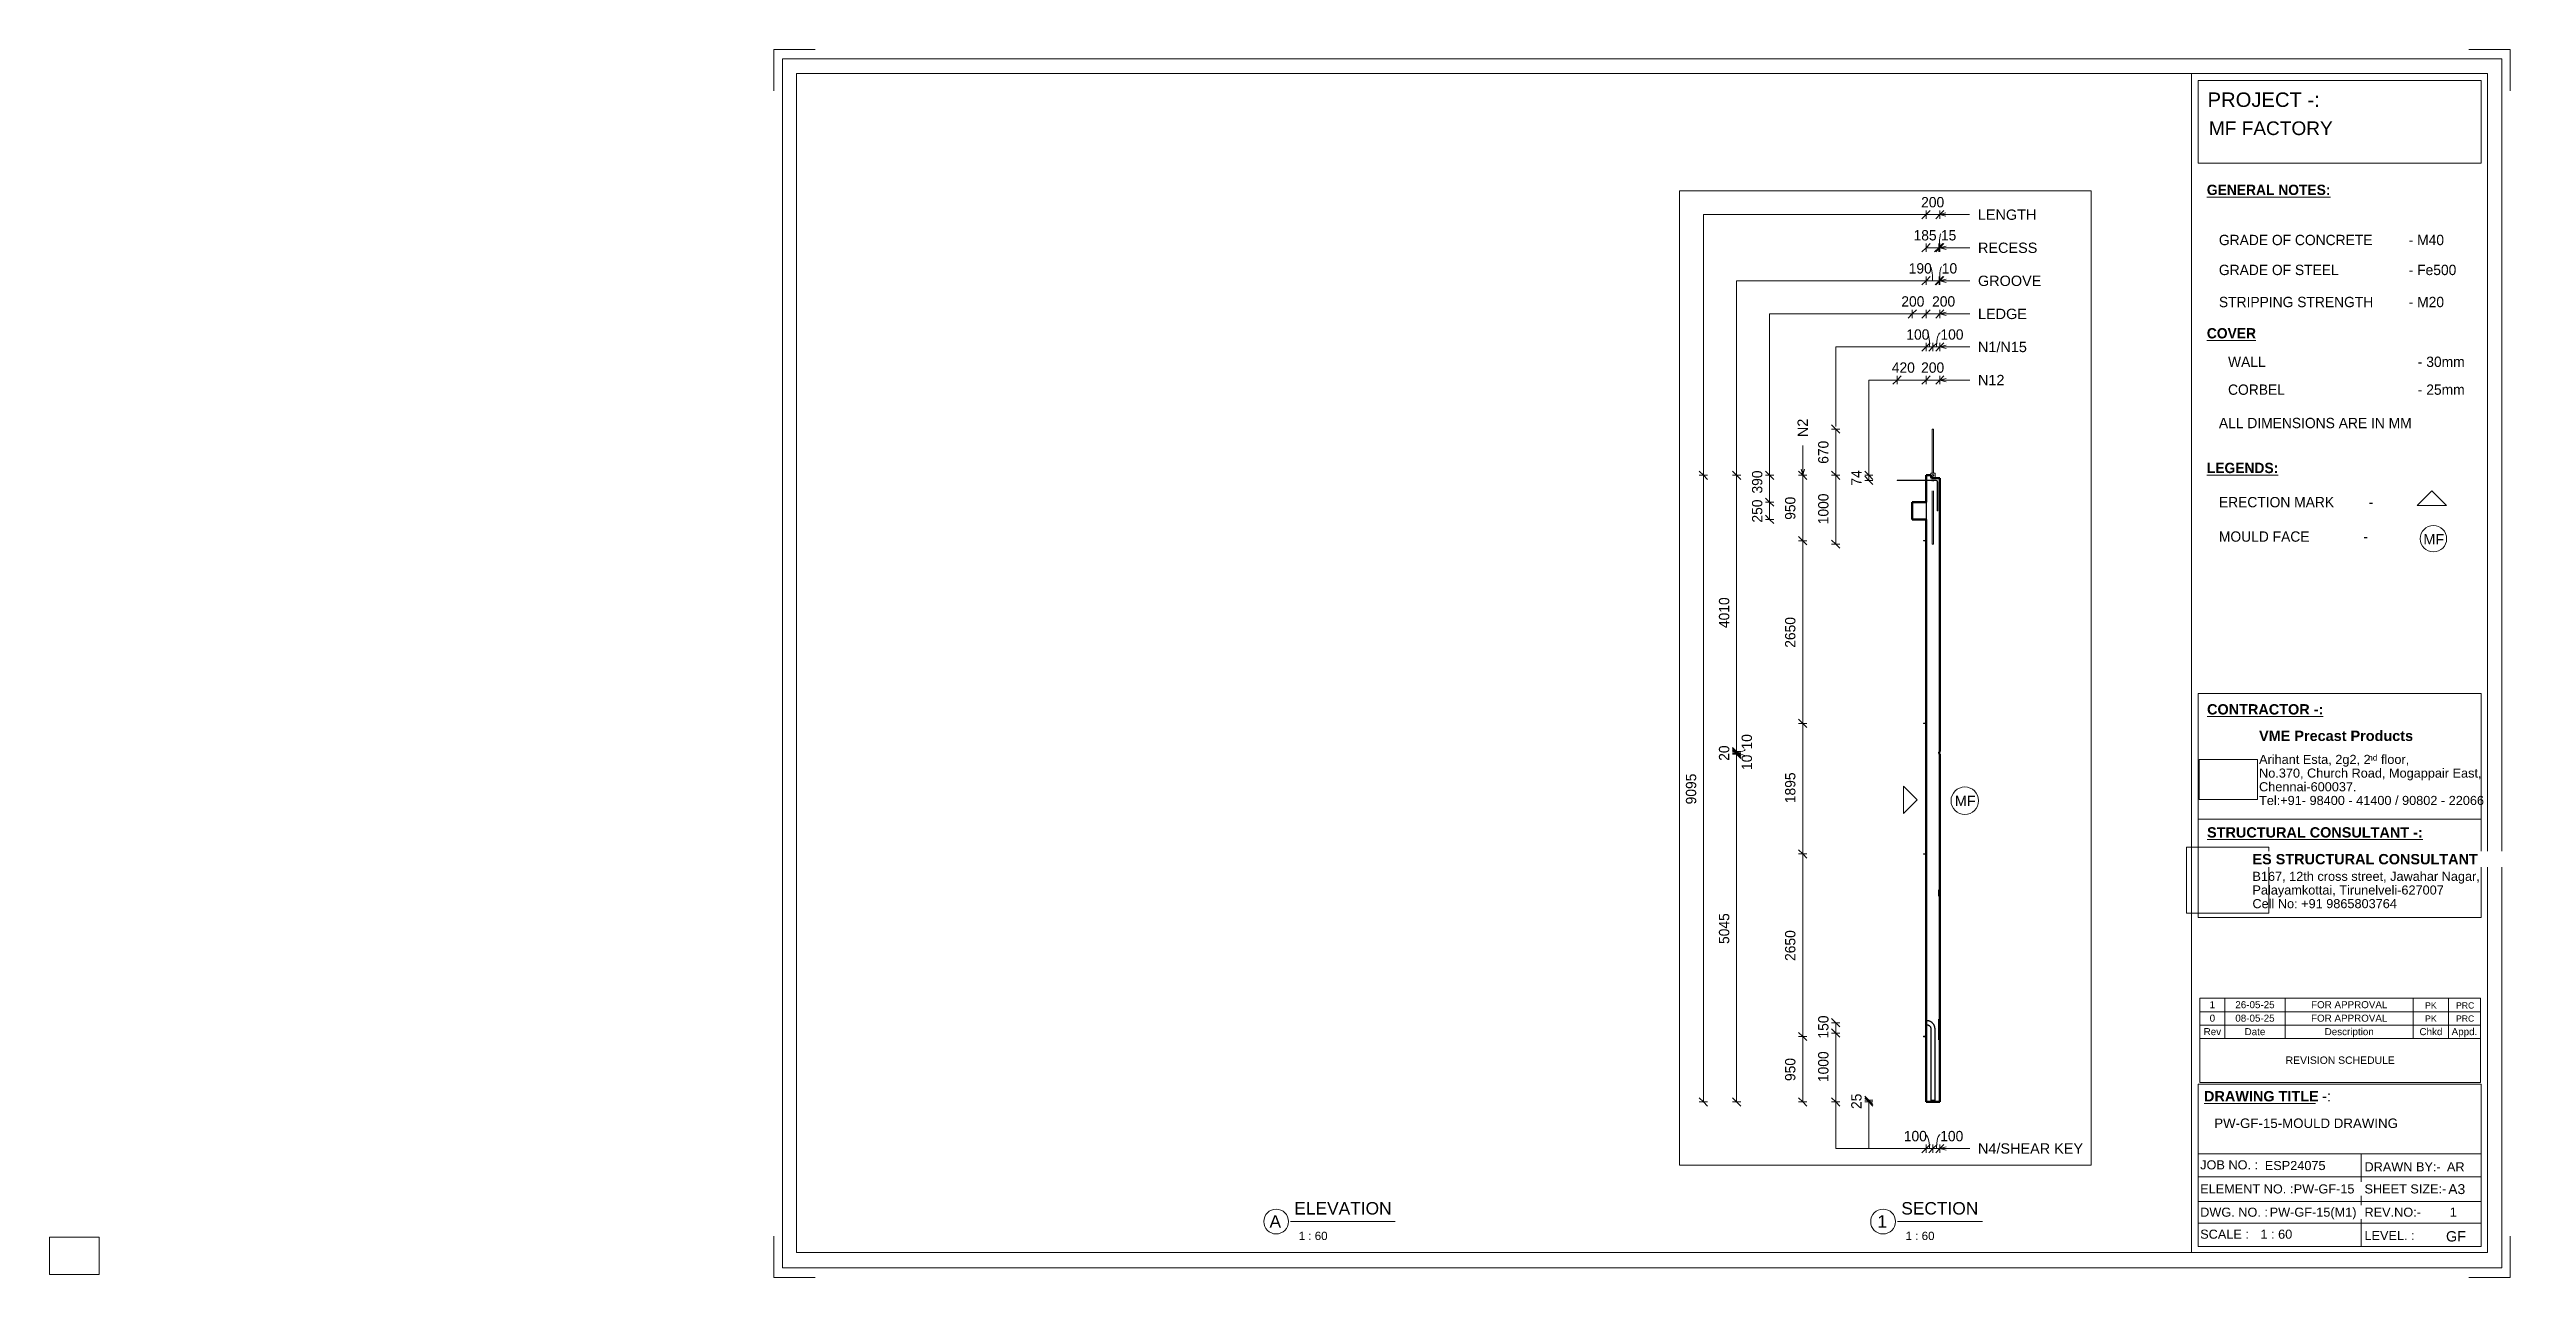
# Paper-space layout 'Layout1' of a CAD drawing. Header units: millimetres. Extents: x 0 to 599, y -1 to 296.
# The model-space entities are those that its viewports show. They can reach past a viewport. Long polylines and large blocks are cut down to what shows.
import ezdxf

# ---------------------------------------------------------------- set-up
doc = ezdxf.new("R2010")
doc.units = ezdxf.units.MM
doc.linetypes.add('Dash', pattern=[6.36, 3.18, -3.18])
for name, color, linetype, lineweight in [('A-ANNO-DIMS', 211, 'Continuous', 9), ('A-ANNO-DIMS-60', 211, 'Continuous', 9), ('A-DETL-MBND', 5, 'Continuous', 18), ('A-DETL-THIN', 151, 'Continuous', 18), ('A-GENM', 13, 'Continuous', 18), ('A-WALL', 113, 'Continuous', 25), ('A-WALL-HDLN', 110, 'Dash', 25), ('G-ANNO-SCHD', 231, 'Continuous', 9), ('G-ANNO-TEXT', 231, 'Continuous', 9), ('G-ANNO-TTLB', 6, 'Continuous', 9), ('G-ANNO-TTLB-MEDM', 33, 'Continuous', 9), ('G-ANNO-TTLB-THIN', 151, 'Continuous', 9), ('S-BEAM', 12, 'Continuous', 18), ('S-RBAR', 171, 'Continuous', 18)]:
    doc.layers.add(name, color=color, linetype=linetype, lineweight=lineweight)
doc.layers.add('G-ANNO-NPLT', color=191, linetype='Continuous')
doc.styles.add('Arial_1', font='arial.ttf', dxfattribs={"height": 150})
doc.styles.add('Arial_10', font='arial.ttf', dxfattribs={"height": 2.3})
doc.styles.add('Arial_11', font='arial.ttf', dxfattribs={"height": 1.8})
doc.styles.add('Arial_12', font='arial.ttf', dxfattribs={"height": 1.7})
doc.styles.add('Arial_13', font='arial.ttf', dxfattribs={"height": 2})
doc.styles.add('Arial_14', font='arial.ttf', dxfattribs={"height": 3})
doc.styles.add('Arial_15', font='arial.ttf', dxfattribs={"height": 1.5})
doc.styles.add('Arial_3', font='arial.ttf', dxfattribs={"height": 3.5})
doc.styles.add('Arial_4', font='arial.ttf', dxfattribs={"height": 2.2})
doc.styles.add('Arial_5', font='arial.ttf', dxfattribs={"height": 2.4})
doc.styles.add('Arial_6', font='arial.ttf', dxfattribs={"height": 2.5})
doc.styles.add('Arial_7', font='arial.ttf', dxfattribs={"height": 1.42976})
doc.styles.add('Arial_8', font='arial.ttf', dxfattribs={"height": 2.25})
doc.styles.add('Arial_9', font='arial.ttf', dxfattribs={"height": 3.3})
doc.styles.add('Arial_B', font='arialbd.ttf', dxfattribs={"height": 2.5})
doc.styles.add('Nirmala UI Semilight', font='NirmalaS.ttf', dxfattribs={"height": 150})
doc.styles.add('Nirmala UI Semilight_1', font='NirmalaS.ttf', dxfattribs={"height": 2.5})
doc.styles.add('Nirmala UI Semilight_B', font='', dxfattribs={"height": 2.5})
doc.styles.get('Nirmala UI Semilight_B').set_extended_font_data('Nirmala UI Semilight', bold=True)
doc.dimstyles.new('Arrow_Filled_-_2_5_NI_UI', dxfattribs={"dimscale": 304.8, "dimtxt": 157.104592, "dimasz": 0.393701, "dimexe": 0.19685, "dimexo": 0.0625, "dimgap": 0.19685, "dimtad": 1, "dimdec": 0, "dimzin": 0, "dimdsep": 46, "dimtxsty": 'Nirmala UI Semilight', "dimblk1": 'OBLIQUE', "dimblk2": 'OBLIQUE', "dimsah": 1, "dimcen": 0.09, "dimazin": 0, "dimtfac": 1, "dimtdec": 4, "dimtix": 1, "dimtmove": 2, "dimatfit": 3, "dimfxl": 0.19685, "dimfxlon": 1, "dimtvp": 1, "dimtolj": 1, "dimtzin": 0, "dimarcsym": 2})
doc.dimstyles.new('Arrow_Filled_-_2_5_NI_UI_1', dxfattribs={"dimscale": 304.8, "dimtxt": 157.104592, "dimasz": 0.393701, "dimexe": 0.19685, "dimexo": 0.0625, "dimgap": 0.19685, "dimtad": 1, "dimdec": 0, "dimzin": 0, "dimdsep": 46, "dimtxsty": 'Nirmala UI Semilight', "dimblk1": 'OBLIQUE', "dimblk2": 'OBLIQUE', "dimsah": 1, "dimcen": 0.09, "dimazin": 0, "dimtfac": 1, "dimtdec": 4, "dimtix": 1, "dimtmove": 0, "dimatfit": 3, "dimfxl": 0.19685, "dimfxlon": 1, "dimtvp": 1, "dimtolj": 1, "dimtzin": 0, "dimarcsym": 2})
doc.dimstyles.new('Arrow_Filled_-_2_5_NI_UI_2', dxfattribs={"dimscale": 304.8, "dimtxt": 157.104592, "dimasz": 0.393701, "dimexe": 0.19685, "dimexo": 0.0625, "dimgap": 0.19685, "dimtad": 1, "dimdec": 0, "dimzin": 0, "dimdsep": 46, "dimtxsty": 'Nirmala UI Semilight', "dimblk1": 'OBLIQUE', "dimblk2": 'OBLIQUE', "dimsah": 1, "dimcen": 0.09, "dimazin": 0, "dimtfac": 1, "dimtdec": 4, "dimtix": 1, "dimtmove": 1, "dimatfit": 3, "dimfxl": 0.19685, "dimfxlon": 1, "dimtvp": 1, "dimtolj": 1, "dimtzin": 0, "dimarcsym": 2})
picture_1 = doc.add_image_def('image1.jpg', size_in_pixel=(996, 686))
picture_2 = doc.add_image_def('image2.jpg', size_in_pixel=(1600, 1280))

psp = doc.layouts.get("Layout1")

msp = doc.modelspace()

# ---------------------------------------------------------------- texts
at = {"layer": 'G-ANNO-TEXT', "color": 7, "char_height": 150, "attachment_point": 1, "style": 'Arial_1'}
for s, insert, width in [('LENGTH', (3977.44, 11557.25), 1029.3667), ('RECESS', (3979.38, 11076.75), 1038.987), ('GROOVE', (3979.38, 10597.11), 1111.1389), ('LEDGE', (3979.38, 10117.11), 856.2023), ('N1/N15', (3979.38, 9637.11), 856.2023), ('N12', (3979.38, 9157.11), 461.772), ('MF', (3643.6, 3050.01), 360.7594), ('N4/SHEAR KEY', (3979.38, -1995.05), 1842.2779)]:
    msp.add_mtext(s, dxfattribs=dict(at, insert=insert, width=width))
at = {"layer": 'G-ANNO-TEXT', "color": 7, "insert": (1360.19, 8253.35), "char_height": 150, "width": 322.2784, "attachment_point": 1, "rotation": 90, "style": 'Arial_1'}
msp.add_mtext('N2', dxfattribs=at)

# ---------------------------------------------------------------- blocks, each defined once
blk = doc.blocks.new('ES-Landscape-A3 - ES-Landscape-A3-502445-PW-GF-15-MOULD DRAWING')
at = {"layer": 'G-ANNO-TTLB'}
for p, q in [((175.24, 296.27), (185.24, 296.27)), ((175.24, 296.27), (175.24, 286.27)), ((595.24, 296.27), (585.24, 296.27)), ((595.24, 296.27), (595.24, 286.27)), ((519.77, 140.54), (588.2, 140.54)), ((519.77, 86.33), (519.77, 140.54)), ((588.2, 86.33), (588.2, 140.54)), ((519.77, 110.14), (588.2, 110.14)), ((519.77, 6.78), (519.77, 46.03)), ((588.2, 6.78), (588.2, 46.03)), ((559.23, 29.2), (559.23, 6.78)), ((175.24, -0.73), (175.24, 9.27)), ((595.24, -0.73), (595.24, 9.27)), ((175.24, -0.73), (185.24, -0.73)), ((595.24, -0.73), (585.24, -0.73))]:
    blk.add_line(p, q, dxfattribs=at)
at = {"layer": 'G-ANNO-TTLB-MEDM'}
for p, q in [((180.73, 290.44), (180.73, 5.31)), ((180.73, 290.44), (589.79, 290.44)), ((518.17, 290.44), (518.17, 5.31)), ((519.77, 268.77), (519.77, 288.77)), ((519.77, 288.77), (588.2, 288.77)), ((588.2, 288.77), (588.2, 268.77)), ((589.79, 290.44), (589.79, 5.31)), ((588.2, 268.77), (519.77, 268.77)), ((519.77, 86.33), (588.2, 86.33)), ((519.77, 6.78), (588.2, 6.78)), ((180.73, 5.31), (589.79, 5.31))]:
    blk.add_line(p, q, dxfattribs=at)
at = {"layer": 'G-ANNO-TTLB-THIN'}
for p, q in [((177.29, 294.03), (177.29, 1.56)), ((593.23, 294.03), (177.29, 294.03)), ((593.23, 1.56), (593.23, 294.03)), ((519.77, 46.03), (588.2, 46.03)), ((519.77, 29.2), (588.2, 29.2)), ((519.77, 23.64), (588.2, 23.64)), ((519.77, 17.68), (588.2, 17.68)), ((519.77, 12.43), (588.2, 12.43)), ((177.29, 1.56), (593.23, 1.56))]:
    blk.add_line(p, q, dxfattribs=at)
at = {"layer": 'G-ANNO-TTLB', "char_height": 2.2, "attachment_point": 1, "style": 'Arial_4'}
for s, insert, width in [('No.370, Church Road, Mogappair East,', (534.5, 122.37), 63.4135), ('Tel:+91- 98400 - 41400 / 90802 - 22066 ', (534.5, 115.75), 65.2574), ('Chennai-600037.', (534.5, 119.06), 27.6582), ('Cell No: +91 9865803764', (532.9, 90.79), 41.0464), ('Palayamkottai, Tirunelveli-627007', (532.9, 94.09), 54.4346), ('JOB NO. :', (520.26, 27.61), 16.5949), ('DRAWN BY:-', (560, 27.14), 21.7257), ('ELEMENT NO. :', (520.26, 21.79), 26.5359), ('SHEET SIZE:-', (560, 21.79), 23.2489), ('DWG. NO. :', (520.26, 16.16), 19.481), ('REV.NO:-', (560, 16.16), 16.0338), ('SCALE :', (520.26, 10.84), 13.8692), ('LEVEL. :', (560, 10.53), 14.3502)]:
    blk.add_mtext(s, dxfattribs=dict(at, insert=insert, width=width))
at = {"layer": 'G-ANNO-TTLB'}
image = blk.add_image(picture_1, insert=(520, 114.84), size_in_units=(14.11, 9.72), dxfattribs=at)
image.dxf.flags = 7
image = blk.add_image(picture_2, insert=(516.95, 87.39), size_in_units=(19.92, 15.93), dxfattribs=at)
image.dxf.flags = 7
at = {"layer": 'G-ANNO-TTLB', "attachment_point": 1, "bg_fill": 3, "box_fill_scale": 1.25, "bg_fill_color": 256, "bg_fill_true_color": 13158600, "bg_fill_transparency": 0}
for s, insert, char_height, width, style in [('PROJECT -:', (522.05, 285.89), 3.5, 33.3502, 'Arial_3'), ('\\LCONTRACTOR -:', (521.92, 137.94), 2.5, 33.9114, 'Arial_B'), ('\\LSTRUCTURAL CONSULTANT -:', (521.92, 108.18), 2.5, 62.8523, 'Arial_B'), ('\\LDRAWING TITLE', (521.19, 44.36), 2.5, 33.4304, 'Arial_B'), ('A3', (580.27, 21.84), 2.4, 4.9705, 'Arial_5')]:
    blk.add_mtext(s, dxfattribs=dict(at, insert=insert, char_height=char_height, width=width, style=style))
at = {"layer": 'G-ANNO-TTLB', "char_height": 2.5, "attachment_point": 1, "style": 'Arial_B', "bg_fill": 3, "box_fill_scale": 1.25, "bg_fill_color": 256, "bg_fill_true_color": 13158600, "bg_fill_transparency": 0}
for s, insert, width in [('VME Precast Products', (534.5, 131.53), 45.135), ('ES STRUCTURAL CONSULTANT', (532.9, 101.7), 65.6582), ('\\fArial|b1|i0|c0|p34|; ', (548.78, 44.36), 1.2025)]:
    blk.add_mtext(s, dxfattribs=dict(at, insert=insert, width=width))
at = {"layer": 'G-ANNO-TTLB', "attachment_point": 1}
for s, insert, char_height, width, style in [('Arihant Esta, 2g2, 2', (534.5, 125.68), 2.2, 31.9873, 'Arial_4'), ('nd', (560.89, 125.72), 1.43, 2.7257, 'Arial_7'), (' floor,', (563.14, 125.68), 2.2, 9.1392, 'Arial_4'), ('B167, 12th cross street, Jawahar Nagar,', (532.9, 97.4), 2.2, 65.1772, 'Arial_4')]:
    blk.add_mtext(s, dxfattribs=dict(at, insert=insert, char_height=char_height, width=width, style=style))
at = {"layer": 'G-ANNO-TTLB', "insert": (549.77, 44.36), "char_height": 2.5, "width": 2.6456, "attachment_point": 1, "style": 'Arial_6', "bg_fill": 3, "box_fill_scale": 1.25, "bg_fill_color": 256, "bg_fill_true_color": 13158600, "bg_fill_transparency": 0}
blk.add_mtext('-:', dxfattribs=at)
blk = doc.blocks.new('Viewport - M_View Title-1040-PW-GF-15-MOULD DRAWING')
at = {"layer": 'G-ANNO-TTLB'}
for start, end in [(360, 180), (180, 0)]:
    blk.add_arc((-3.5, 0), 3, start, end, dxfattribs=at)
blk = doc.blocks.new('RR spread anchor face based - RR-SA-7_5-260-1726841-Elevation Right')
at = {"layer": 'A-GENM'}
for p, q in [((12986.42, 7732.84), (12983.92, 7727.84)), ((12983.92, 7727.84), (12983.92, 7700)), ((13041.42, 7732.84), (12986.42, 7732.84)), ((13043.92, 7727.84), (13041.42, 7732.84)), ((13043.92, 7660), (13043.92, 7727.84)), ((13000.92, 7695.34), (13000.92, 7699.34)), ((13026.92, 7699.34), (13026.92, 7695.34))]:
    blk.add_line(p, q, dxfattribs=at)
for centre, start, end in [((13013.92, 7699.34), 0, 180), ((13013.92, 7695.34), 180, 0)]:
    blk.add_arc(centre, 13, start, end, dxfattribs=at)
blk = doc.blocks.new('RR spread anchor face based - RR-SA-1_4-160-1726851-Elevation Right')
at = {"layer": 'A-GENM'}
for p, q in [((12878.86, 6753), (12883.86, 6753)), ((12878.86, 6753), (12878.86, 6747)), ((12883.86, 6753), (12913.92, 6753)), ((12883.86, 6753), (12883.86, 6747)), ((12883.86, 6747), (12878.86, 6747)), ((12913.92, 6747), (12883.86, 6747))]:
    blk.add_line(p, q, dxfattribs=at)
blk = doc.blocks.new('DIMBLOCK82-Elevation Right')
at = {"layer": 'A-ANNO-DIMS-60'}
for p, q in [((3225.82, -2070.8), (3285.82, -2010.8)), ((3225.82, -2070.8), (3225.82, -2010.8)), ((3325.82, -2070.8), (3385.82, -2010.8)), ((3325.82, -2070.8), (3325.82, -2010.8)), ((3225.82, -2070.8), (3165.82, -2130.8)), ((3225.82, -2070.8), (3325.82, -2070.8)), ((3225.82, -2070.8), (3225.82, -2130.8)), ((3325.82, -2070.8), (3265.82, -2130.8)), ((3325.82, -2070.8), (3325.82, -2130.8))]:
    blk.add_line(p, q, dxfattribs=at)
blk.add_ellipse((3211.48, -2070.8), major_axis=(0, 202.82), ratio=0.317235, start_param=4.712389, end_param=6.283185, dxfattribs=at)
at = {"layer": 'A-ANNO-DIMS-60', "color": 0, "insert": (2902.98, -1815.1), "char_height": 150, "width": 370.1955, "attachment_point": 1, "line_spacing_factor": 1.142579, "style": 'Nirmala UI Semilight'}
blk.add_mtext('100', dxfattribs=at)
blk = doc.blocks.new('_Oblique')
at = {"color": 0, "linetype": 'ByBlock', "lineweight": -2}
blk.add_line((-0.5, -0.5), (0.5, 0.5), dxfattribs=at)
blk = doc.blocks.new('DIMBLOCK83-Elevation Right')
at = {"layer": 'A-ANNO-DIMS-60'}
for p, q in [((3325.82, -2070.8), (3385.82, -2010.8)), ((3325.82, -2070.8), (3325.82, -2010.8)), ((3425.82, -2070.8), (3485.82, -2010.8)), ((3425.82, -2070.8), (3425.82, -2010.8)), ((3325.82, -2070.8), (3265.82, -2130.8)), ((3325.82, -2070.8), (3425.82, -2070.8)), ((3325.82, -2070.8), (3325.82, -2130.8)), ((3425.82, -2070.8), (3365.82, -2130.8)), ((3425.82, -2070.8), (3425.82, -2130.8))]:
    blk.add_line(p, q, dxfattribs=at)
blk.add_ellipse((3431.64, -2070.8), major_axis=(0, 202.82), ratio=0.27519, start_param=0, end_param=1.570796, dxfattribs=at)
at = {"layer": 'A-ANNO-DIMS-60', "color": 0, "insert": (3431.64, -1815.1), "char_height": 150, "width": 370.1955, "attachment_point": 1, "line_spacing_factor": 1.142579, "style": 'Nirmala UI Semilight'}
blk.add_mtext('100', dxfattribs=at)
blk = doc.blocks.new('DIMBLOCK84-Elevation Right')
at = {"layer": 'A-ANNO-DIMS-60'}
for p, q in [((1915.07, -395), (1855.07, -335)), ((1915.07, -395), (1855.07, -395)), ((1915.07, -1395), (1915.07, -395)), ((1915.07, -395), (1975.07, -455)), ((1915.07, -395), (1975.07, -395)), ((1915.07, -1395), (1855.07, -1335)), ((1915.07, -1395), (1855.07, -1395)), ((1915.07, -1395), (1975.07, -1455)), ((1915.07, -1395), (1975.07, -1395))]:
    blk.add_line(p, q, dxfattribs=at)
at = {"layer": 'A-ANNO-DIMS-60', "color": 0, "insert": (1659.37, -1106.38), "char_height": 150, "width": 507.305, "attachment_point": 1, "rotation": 90, "line_spacing_factor": 1.142579, "style": 'Nirmala UI Semilight'}
blk.add_mtext('1000', dxfattribs=at)
blk = doc.blocks.new('DIMBLOCK85-Elevation Right')
at = {"layer": 'A-ANNO-DIMS-60'}
for p, q in [((1915.07, -245), (1855.07, -185)), ((1915.07, -245), (1855.07, -245)), ((1915.07, -395), (1915.07, -245)), ((1915.07, -245), (1975.07, -305)), ((1915.07, -245), (1975.07, -245)), ((1915.07, -395), (1855.07, -335)), ((1915.07, -395), (1855.07, -395)), ((1915.07, -395), (1975.07, -455)), ((1915.07, -395), (1975.07, -395))]:
    blk.add_line(p, q, dxfattribs=at)
at = {"layer": 'A-ANNO-DIMS-60', "color": 0, "insert": (1659.37, -474.25), "char_height": 150, "width": 370.1955, "attachment_point": 1, "rotation": 90, "line_spacing_factor": 1.142579, "style": 'Nirmala UI Semilight'}
blk.add_mtext('150', dxfattribs=at)
blk = doc.blocks.new('DIMBLOCK86-Elevation Right')
at = {"layer": 'A-ANNO-DIMS-60'}
for p, q in [((2395.07, -1370), (2335.07, -1310)), ((2395.07, -1395), (2335.07, -1335)), ((2395.07, -1370), (2335.07, -1370)), ((2395.07, -1395), (2395.07, -1370)), ((2395.07, -1370), (2455.07, -1430)), ((2395.07, -1370), (2455.07, -1370)), ((2395.07, -1395), (2335.07, -1395)), ((2395.07, -1395), (2455.07, -1455)), ((2395.07, -1395), (2455.07, -1395))]:
    blk.add_line(p, q, dxfattribs=at)
at = {"layer": 'A-ANNO-DIMS-60', "color": 0, "insert": (2139.37, -1496.76), "char_height": 150, "width": 274.2189, "attachment_point": 1, "rotation": 90, "line_spacing_factor": 1.142579, "style": 'Nirmala UI Semilight'}
blk.add_mtext('25', dxfattribs=at)
blk = doc.blocks.new('DIMBLOCK87-Elevation Right')
at = {"layer": 'A-ANNO-DIMS-60'}
for p, q in [((2805.82, 9082.4), (2865.82, 9142.4)), ((2805.82, 9082.4), (2805.82, 9142.4)), ((3225.82, 9082.4), (3285.82, 9142.4)), ((3225.82, 9082.4), (3225.82, 9142.4)), ((2805.82, 9082.4), (2745.82, 9022.4)), ((2805.82, 9082.4), (3225.82, 9082.4)), ((2805.82, 9082.4), (2805.82, 9022.4)), ((3225.82, 9082.4), (3165.82, 9022.4)), ((3225.82, 9082.4), (3225.82, 9022.4))]:
    blk.add_line(p, q, dxfattribs=at)
at = {"layer": 'A-ANNO-DIMS-60', "color": 0, "insert": (2728.67, 9338.1), "char_height": 150, "width": 414.7561, "attachment_point": 1, "line_spacing_factor": 1.142579, "style": 'Nirmala UI Semilight'}
blk.add_mtext('420', dxfattribs=at)
blk = doc.blocks.new('DIMBLOCK88-Elevation Right')
at = {"layer": 'A-ANNO-DIMS-60'}
for p, q in [((3225.82, 9082.4), (3285.82, 9142.4)), ((3225.82, 9082.4), (3225.82, 9142.4)), ((3425.82, 9082.4), (3485.82, 9142.4)), ((3425.82, 9082.4), (3425.82, 9142.4)), ((3225.82, 9082.4), (3165.82, 9022.4)), ((3225.82, 9082.4), (3425.82, 9082.4)), ((3225.82, 9082.4), (3225.82, 9022.4)), ((3425.82, 9082.4), (3365.82, 9022.4)), ((3425.82, 9082.4), (3425.82, 9022.4))]:
    blk.add_line(p, q, dxfattribs=at)
at = {"layer": 'A-ANNO-DIMS-60', "color": 0, "insert": (3154.44, 9338.1), "char_height": 150, "width": 411.3284, "attachment_point": 1, "line_spacing_factor": 1.142579, "style": 'Nirmala UI Semilight'}
blk.add_mtext('200', dxfattribs=at)
blk = doc.blocks.new('DIMBLOCK89-Elevation Right')
at = {"layer": 'A-ANNO-DIMS-60'}
for p, q in [((3225.82, 9562.4), (3285.82, 9622.4)), ((3225.82, 9562.4), (3225.82, 9622.4)), ((3325.82, 9562.4), (3385.82, 9622.4)), ((3325.82, 9562.4), (3325.82, 9622.4)), ((3225.82, 9562.4), (3165.82, 9502.4)), ((3225.82, 9562.4), (3325.82, 9562.4)), ((3225.82, 9562.4), (3225.82, 9502.4)), ((3325.82, 9562.4), (3265.82, 9502.4)), ((3325.82, 9562.4), (3325.82, 9502.4))]:
    blk.add_line(p, q, dxfattribs=at)
blk.add_ellipse((3248.27, 9562.4), major_axis=(0, 202.82), ratio=0.135856, start_param=4.712389, end_param=6.283185, dxfattribs=at)
at = {"layer": 'A-ANNO-DIMS-60', "color": 0, "insert": (2939.77, 9818.1), "char_height": 150, "width": 370.1955, "attachment_point": 1, "line_spacing_factor": 1.142579, "style": 'Nirmala UI Semilight'}
blk.add_mtext('100', dxfattribs=at)
blk = doc.blocks.new('DIMBLOCK90-Elevation Right')
at = {"layer": 'A-ANNO-DIMS-60'}
for p, q in [((3325.82, 9562.4), (3385.82, 9622.4)), ((3325.82, 9562.4), (3325.82, 9622.4)), ((3425.82, 9562.4), (3485.82, 9622.4)), ((3425.82, 9562.4), (3425.82, 9622.4)), ((3325.82, 9562.4), (3265.82, 9502.4)), ((3325.82, 9562.4), (3425.82, 9562.4)), ((3325.82, 9562.4), (3325.82, 9502.4)), ((3425.82, 9562.4), (3365.82, 9502.4)), ((3425.82, 9562.4), (3425.82, 9502.4))]:
    blk.add_line(p, q, dxfattribs=at)
blk.add_ellipse((3434.9, 9562.4), major_axis=(0, 202.82), ratio=0.291285, start_param=0, end_param=1.570796, dxfattribs=at)
at = {"layer": 'A-ANNO-DIMS-60', "color": 0, "insert": (3434.9, 9818.1), "char_height": 150, "width": 370.1955, "attachment_point": 1, "line_spacing_factor": 1.142579, "style": 'Nirmala UI Semilight'}
blk.add_mtext('100', dxfattribs=at)
blk = doc.blocks.new('DIMBLOCK91-Elevation Right')
at = {"layer": 'A-ANNO-DIMS-60'}
for p, q in [((2395.07, 7700), (2335.07, 7760)), ((2395.07, 7700), (2335.07, 7700)), ((2395.07, 7700), (2395.07, 7626)), ((2395.07, 7700), (2455.07, 7640)), ((2395.07, 7700), (2455.07, 7700)), ((2395.07, 7626), (2335.07, 7686)), ((2395.07, 7626), (2335.07, 7626)), ((2395.07, 7626), (2455.07, 7566)), ((2395.07, 7626), (2455.07, 7626))]:
    blk.add_line(p, q, dxfattribs=at)
at = {"layer": 'A-ANNO-DIMS-60', "color": 0, "insert": (2139.37, 7550.17), "char_height": 150, "width": 270.7912, "attachment_point": 1, "rotation": 90, "line_spacing_factor": 1.142579, "style": 'Nirmala UI Semilight'}
blk.add_mtext('74', dxfattribs=at)
blk = doc.blocks.new('DIMBLOCK92-Elevation Right')
at = {"layer": 'A-ANNO-DIMS-60'}
for p, q in [((1915.07, 8370), (1855.07, 8430)), ((1915.07, 8370), (1855.07, 8370)), ((1915.07, 8370), (1915.07, 7700)), ((1915.07, 8370), (1975.07, 8310)), ((1915.07, 8370), (1975.07, 8370)), ((1915.07, 7700), (1855.07, 7760)), ((1915.07, 7700), (1855.07, 7700)), ((1915.07, 7700), (1975.07, 7640)), ((1915.07, 7700), (1975.07, 7700))]:
    blk.add_line(p, q, dxfattribs=at)
at = {"layer": 'A-ANNO-DIMS-60', "color": 0, "insert": (1659.37, 7866.47), "char_height": 150, "width": 404.4729, "attachment_point": 1, "rotation": 90, "line_spacing_factor": 1.142579, "style": 'Nirmala UI Semilight'}
blk.add_mtext('670', dxfattribs=at)
blk = doc.blocks.new('DIMBLOCK93-Elevation Right')
at = {"layer": 'A-ANNO-DIMS-60'}
for p, q in [((1915.07, 7700), (1855.07, 7760)), ((1915.07, 7700), (1855.07, 7700)), ((1915.07, 7700), (1915.07, 6700)), ((1915.07, 7700), (1975.07, 7640)), ((1915.07, 7700), (1975.07, 7700)), ((1915.07, 6700), (1855.07, 6760)), ((1915.07, 6700), (1855.07, 6700)), ((1915.07, 6700), (1975.07, 6640)), ((1915.07, 6700), (1975.07, 6700))]:
    blk.add_line(p, q, dxfattribs=at)
at = {"layer": 'A-ANNO-DIMS-60', "color": 0, "insert": (1659.37, 6988.62), "char_height": 150, "width": 507.305, "attachment_point": 1, "rotation": 90, "line_spacing_factor": 1.142579, "style": 'Nirmala UI Semilight'}
blk.add_mtext('1000', dxfattribs=at)
blk = doc.blocks.new('DIMBLOCK94-Elevation Right')
at = {"layer": 'A-ANNO-DIMS-60'}
for p, q in [((1435.07, 7700), (1375.07, 7760)), ((1435.07, 7700), (1375.07, 7700)), ((1435.07, 7700), (1435.07, 6750)), ((1435.07, 7700), (1495.07, 7640)), ((1435.07, 7700), (1495.07, 7700)), ((1435.07, 6750), (1375.07, 6810)), ((1435.07, 6750), (1375.07, 6750)), ((1435.07, 6750), (1495.07, 6690)), ((1435.07, 6750), (1495.07, 6750))]:
    blk.add_line(p, q, dxfattribs=at)
at = {"layer": 'A-ANNO-DIMS-60', "color": 0, "insert": (1179.37, 7053.61), "char_height": 150, "width": 411.3284, "attachment_point": 1, "rotation": 90, "line_spacing_factor": 1.142579, "style": 'Nirmala UI Semilight'}
blk.add_mtext('950', dxfattribs=at)
blk = doc.blocks.new('DIMBLOCK95-Elevation Right')
at = {"layer": 'A-ANNO-DIMS-60'}
for p, q in [((1435.07, 6750), (1375.07, 6810)), ((1435.07, 6750), (1375.07, 6750)), ((1435.07, 6750), (1435.07, 4100)), ((1435.07, 6750), (1495.07, 6690)), ((1435.07, 6750), (1495.07, 6750)), ((1435.07, 4100), (1375.07, 4160)), ((1435.07, 4100), (1375.07, 4100)), ((1435.07, 4100), (1495.07, 4040)), ((1435.07, 4100), (1495.07, 4100))]:
    blk.add_line(p, q, dxfattribs=at)
at = {"layer": 'A-ANNO-DIMS-60', "color": 0, "insert": (1179.37, 5196.48), "char_height": 150, "width": 548.4378, "attachment_point": 1, "rotation": 90, "line_spacing_factor": 1.142579, "style": 'Nirmala UI Semilight'}
blk.add_mtext('2650', dxfattribs=at)
blk = doc.blocks.new('DIMBLOCK96-Elevation Right')
at = {"layer": 'A-ANNO-DIMS-60'}
for p, q in [((1435.07, 4100), (1375.07, 4160)), ((1435.07, 4100), (1375.07, 4100)), ((1435.07, 4100), (1435.07, 2205)), ((1435.07, 4100), (1495.07, 4040)), ((1435.07, 4100), (1495.07, 4100)), ((1435.07, 2205), (1375.07, 2265)), ((1435.07, 2205), (1375.07, 2205)), ((1435.07, 2205), (1495.07, 2145)), ((1435.07, 2205), (1495.07, 2205))]:
    blk.add_line(p, q, dxfattribs=at)
at = {"layer": 'A-ANNO-DIMS-60', "color": 0, "insert": (1179.37, 2941.12), "char_height": 150, "width": 507.305, "attachment_point": 1, "rotation": 90, "line_spacing_factor": 1.142579, "style": 'Nirmala UI Semilight'}
blk.add_mtext('1895', dxfattribs=at)
blk = doc.blocks.new('DIMBLOCK97-Elevation Right')
at = {"layer": 'A-ANNO-DIMS-60'}
for p, q in [((1435.07, 2205), (1375.07, 2265)), ((1435.07, 2205), (1375.07, 2205)), ((1435.07, 2205), (1435.07, -445)), ((1435.07, 2205), (1495.07, 2145)), ((1435.07, 2205), (1495.07, 2205)), ((1435.07, -445), (1375.07, -385)), ((1435.07, -445), (1375.07, -445)), ((1435.07, -445), (1495.07, -505)), ((1435.07, -445), (1495.07, -445))]:
    blk.add_line(p, q, dxfattribs=at)
at = {"layer": 'A-ANNO-DIMS-60', "color": 0, "insert": (1179.37, 651.48), "char_height": 150, "width": 548.4378, "attachment_point": 1, "rotation": 90, "line_spacing_factor": 1.142579, "style": 'Nirmala UI Semilight'}
blk.add_mtext('2650', dxfattribs=at)
blk = doc.blocks.new('DIMBLOCK98-Elevation Right')
at = {"layer": 'A-ANNO-DIMS-60'}
for p, q in [((1435.07, -445), (1375.07, -385)), ((1435.07, -445), (1375.07, -445)), ((1435.07, -445), (1435.07, -1395)), ((1435.07, -445), (1495.07, -505)), ((1435.07, -445), (1495.07, -445)), ((1435.07, -1395), (1375.07, -1335)), ((1435.07, -1395), (1375.07, -1395)), ((1435.07, -1395), (1495.07, -1455)), ((1435.07, -1395), (1495.07, -1395))]:
    blk.add_line(p, q, dxfattribs=at)
at = {"layer": 'A-ANNO-DIMS-60', "color": 0, "insert": (1179.37, -1091.39), "char_height": 150, "width": 411.3284, "attachment_point": 1, "rotation": 90, "line_spacing_factor": 1.142579, "style": 'Nirmala UI Semilight'}
blk.add_mtext('950', dxfattribs=at)
blk = doc.blocks.new('DIMBLOCK99-Elevation Right')
at = {"layer": 'A-ANNO-DIMS-60'}
for p, q in [((475.07, 7700), (415.07, 7760)), ((475.07, 7700), (415.07, 7700)), ((475.07, 7700), (475.07, 3690.45)), ((475.07, 7700), (535.07, 7640)), ((475.07, 7700), (535.07, 7700)), ((475.07, 3690.45), (415.07, 3750.45)), ((475.07, 3690.45), (415.07, 3690.45)), ((475.07, 3690.45), (535.07, 3630.45)), ((475.07, 3690.45), (535.07, 3690.45))]:
    blk.add_line(p, q, dxfattribs=at)
at = {"layer": 'A-ANNO-DIMS-60', "color": 0, "insert": (219.37, 5482.42), "char_height": 150, "width": 510.7327, "attachment_point": 1, "rotation": 90, "line_spacing_factor": 1.142579, "style": 'Nirmala UI Semilight'}
blk.add_mtext('4010', dxfattribs=at)
blk = doc.blocks.new('DIMBLOCK100-Elevation Right')
at = {"layer": 'A-ANNO-DIMS-60'}
for p, q in [((475.07, 3690.45), (415.07, 3750.45)), ((475.07, 3680.45), (415.07, 3740.45)), ((475.07, 3690.45), (415.07, 3690.45)), ((475.07, 3690.45), (475.07, 3680.45)), ((475.07, 3690.45), (535.07, 3630.45)), ((475.07, 3690.45), (535.07, 3690.45)), ((475.07, 3680.45), (415.07, 3680.45)), ((475.07, 3680.45), (535.07, 3620.45)), ((475.07, 3680.45), (535.07, 3680.45))]:
    blk.add_line(p, q, dxfattribs=at)
blk.add_ellipse((475.07, 3720.18), major_axis=(126.79, 0), ratio=0.27395, start_param=4.712389, end_param=6.283185, dxfattribs=at)
at = {"layer": 'A-ANNO-DIMS-60', "color": 0, "insert": (548.98, 3720.18), "char_height": 150, "width": 233.0861, "attachment_point": 1, "rotation": 90, "line_spacing_factor": 1.142579, "style": 'Nirmala UI Semilight'}
blk.add_mtext('10', dxfattribs=at)
blk = doc.blocks.new('DIMBLOCK101-Elevation Right')
at = {"layer": 'A-ANNO-DIMS-60'}
for p, q in [((475.07, 3680.45), (415.07, 3740.45)), ((475.07, 3660.33), (415.07, 3720.33)), ((475.07, 3680.45), (415.07, 3680.45)), ((475.07, 3680.45), (475.07, 3660.33)), ((475.07, 3680.45), (535.07, 3620.45)), ((475.07, 3680.45), (535.07, 3680.45)), ((475.07, 3660.33), (415.07, 3660.33)), ((475.07, 3660.33), (535.07, 3600.33)), ((475.07, 3660.33), (535.07, 3660.33))]:
    blk.add_line(p, q, dxfattribs=at)
at = {"layer": 'A-ANNO-DIMS-60', "color": 0, "insert": (219.37, 3556.13), "char_height": 150, "width": 274.2189, "attachment_point": 1, "rotation": 90, "line_spacing_factor": 1.142579, "style": 'Nirmala UI Semilight'}
blk.add_mtext('20', dxfattribs=at)
blk = doc.blocks.new('DIMBLOCK102-Elevation Right')
at = {"layer": 'A-ANNO-DIMS-60'}
for p, q in [((475.07, 3660.33), (415.07, 3720.33)), ((475.07, 3650.33), (415.07, 3710.33)), ((475.07, 3660.33), (415.07, 3660.33)), ((475.07, 3660.33), (475.07, 3650.33)), ((475.07, 3660.33), (535.07, 3600.33)), ((475.07, 3660.33), (535.07, 3660.33)), ((475.07, 3650.33), (415.07, 3650.33)), ((475.07, 3650.33), (535.07, 3590.33)), ((475.07, 3650.33), (535.07, 3650.33))]:
    blk.add_line(p, q, dxfattribs=at)
blk.add_ellipse((475.07, 3617.22), major_axis=(126.79, 0), ratio=0.30057, start_param=0, end_param=1.570796, dxfattribs=at)
at = {"layer": 'A-ANNO-DIMS-60', "color": 0, "insert": (548.98, 3422.99), "char_height": 150, "width": 233.0861, "attachment_point": 1, "rotation": 90, "line_spacing_factor": 1.142579, "style": 'Nirmala UI Semilight'}
blk.add_mtext('10', dxfattribs=at)
blk = doc.blocks.new('DIMBLOCK103-Elevation Right')
at = {"layer": 'A-ANNO-DIMS-60'}
for p, q in [((475.07, 3650.33), (415.07, 3710.33)), ((475.07, 3650.33), (415.07, 3650.33)), ((475.07, 3650.33), (475.07, -1395)), ((475.07, 3650.33), (535.07, 3590.33)), ((475.07, 3650.33), (535.07, 3650.33)), ((475.07, -1395), (415.07, -1335)), ((475.07, -1395), (415.07, -1395)), ((475.07, -1395), (535.07, -1455)), ((475.07, -1395), (535.07, -1395))]:
    blk.add_line(p, q, dxfattribs=at)
at = {"layer": 'A-ANNO-DIMS-60', "color": 0, "insert": (219.37, 897.72), "char_height": 150, "width": 551.8656, "attachment_point": 1, "rotation": 90, "line_spacing_factor": 1.142579, "style": 'Nirmala UI Semilight'}
blk.add_mtext('5045', dxfattribs=at)
blk = doc.blocks.new('DIMBLOCK104-Elevation Right')
at = {"layer": 'A-ANNO-DIMS-60'}
for p, q in [((955.07, 7700), (895.07, 7760)), ((955.07, 7700), (895.07, 7700)), ((955.07, 7700), (955.07, 7310)), ((955.07, 7700), (1015.07, 7640)), ((955.07, 7700), (1015.07, 7700)), ((955.07, 7310), (895.07, 7370)), ((955.07, 7310), (895.07, 7310)), ((955.07, 7310), (1015.07, 7250)), ((955.07, 7310), (1015.07, 7310))]:
    blk.add_line(p, q, dxfattribs=at)
at = {"layer": 'A-ANNO-DIMS-60', "color": 0, "insert": (699.37, 7434.89), "char_height": 150, "width": 411.3284, "attachment_point": 1, "rotation": 90, "line_spacing_factor": 1.142579, "style": 'Nirmala UI Semilight'}
blk.add_mtext('390', dxfattribs=at)
blk = doc.blocks.new('DIMBLOCK105-Elevation Right')
at = {"layer": 'A-ANNO-DIMS-60'}
for p, q in [((955.07, 7310), (895.07, 7370)), ((955.07, 7310), (895.07, 7310)), ((955.07, 7310), (955.07, 7060)), ((955.07, 7310), (1015.07, 7250)), ((955.07, 7310), (1015.07, 7310)), ((955.07, 7060), (895.07, 7120)), ((955.07, 7060), (895.07, 7060)), ((955.07, 7060), (1015.07, 7000)), ((955.07, 7060), (1015.07, 7060))]:
    blk.add_line(p, q, dxfattribs=at)
at = {"layer": 'A-ANNO-DIMS-60', "color": 0, "insert": (699.37, 7013.61), "char_height": 150, "width": 411.3284, "attachment_point": 1, "rotation": 90, "line_spacing_factor": 1.142579, "style": 'Nirmala UI Semilight'}
blk.add_mtext('250', dxfattribs=at)
blk = doc.blocks.new('DIMBLOCK106-Elevation Right')
at = {"layer": 'A-ANNO-DIMS-60'}
for p, q in [((-4.93, 7700), (-64.93, 7760)), ((-4.93, 7700), (-64.93, 7700)), ((-4.93, 7700), (-4.93, -1395)), ((-4.93, 7700), (55.07, 7640)), ((-4.93, 7700), (55.07, 7700)), ((-4.93, -1395), (-64.93, -1335)), ((-4.93, -1395), (-64.93, -1395)), ((-4.93, -1395), (55.07, -1455)), ((-4.93, -1395), (55.07, -1395))]:
    blk.add_line(p, q, dxfattribs=at)
at = {"layer": 'A-ANNO-DIMS-60', "color": 0, "insert": (-260.63, 2923.98), "char_height": 150, "width": 548.4378, "attachment_point": 1, "rotation": 90, "line_spacing_factor": 1.142579, "style": 'Nirmala UI Semilight'}
blk.add_mtext('9095', dxfattribs=at)
blk = doc.blocks.new('DIMBLOCK107-Elevation Right')
at = {"layer": 'A-ANNO-DIMS-60'}
for p, q in [((3225.82, 10522.4), (3285.82, 10582.4)), ((3225.82, 10522.4), (3225.82, 10582.4)), ((3415.76, 10522.4), (3475.76, 10582.4)), ((3415.76, 10522.4), (3415.76, 10582.4)), ((3225.82, 10522.4), (3165.82, 10462.4)), ((3225.82, 10522.4), (3415.76, 10522.4)), ((3225.82, 10522.4), (3225.82, 10462.4)), ((3415.76, 10522.4), (3355.76, 10462.4)), ((3415.76, 10522.4), (3415.76, 10462.4))]:
    blk.add_line(p, q, dxfattribs=at)
blk.add_ellipse((3282.93, 10522.4), major_axis=(0, 202.82), ratio=0.186666, start_param=4.712389, end_param=6.283185, dxfattribs=at)
at = {"layer": 'A-ANNO-DIMS-60', "color": 0, "insert": (2974.44, 10778.1), "char_height": 150, "width": 370.1955, "attachment_point": 1, "line_spacing_factor": 1.142579, "style": 'Nirmala UI Semilight'}
blk.add_mtext('190', dxfattribs=at)
blk = doc.blocks.new('DIMBLOCK108-Elevation Right')
at = {"layer": 'A-ANNO-DIMS-60'}
for p, q in [((3415.76, 10522.4), (3475.76, 10582.4)), ((3415.76, 10522.4), (3415.76, 10582.4)), ((3425.82, 10522.4), (3485.82, 10582.4)), ((3425.82, 10522.4), (3425.82, 10582.4)), ((3415.76, 10522.4), (3355.76, 10462.4)), ((3425.82, 10522.4), (3365.82, 10462.4)), ((3415.76, 10522.4), (3425.82, 10522.4)), ((3415.76, 10522.4), (3415.76, 10462.4)), ((3425.82, 10522.4), (3425.82, 10462.4))]:
    blk.add_line(p, q, dxfattribs=at)
blk.add_ellipse((3454.04, 10522.4), major_axis=(0, 202.82), ratio=0.163931, start_param=0, end_param=1.570796, dxfattribs=at)
at = {"layer": 'A-ANNO-DIMS-60', "color": 0, "insert": (3454.04, 10778.1), "char_height": 150, "width": 233.0861, "attachment_point": 1, "line_spacing_factor": 1.142579, "style": 'Nirmala UI Semilight'}
blk.add_mtext('10', dxfattribs=at)
blk = doc.blocks.new('DIMBLOCK109-Elevation Right')
at = {"layer": 'A-ANNO-DIMS-60'}
for p, q in [((3025.76, 10042.4), (3085.76, 10102.4)), ((3025.76, 10042.4), (3025.76, 10102.4)), ((3225.82, 10042.4), (3285.82, 10102.4)), ((3225.82, 10042.4), (3225.82, 10102.4)), ((3025.76, 10042.4), (2965.76, 9982.4)), ((3025.76, 10042.4), (3225.82, 10042.4)), ((3025.76, 10042.4), (3025.76, 9982.4)), ((3225.82, 10042.4), (3165.82, 9982.4)), ((3225.82, 10042.4), (3225.82, 9982.4))]:
    blk.add_line(p, q, dxfattribs=at)
at = {"layer": 'A-ANNO-DIMS-60', "color": 0, "insert": (2866.98, 10298.1), "char_height": 150, "width": 411.3284, "attachment_point": 1, "line_spacing_factor": 1.142579, "style": 'Nirmala UI Semilight'}
blk.add_mtext('200', dxfattribs=at)
blk = doc.blocks.new('DIMBLOCK110-Elevation Right')
at = {"layer": 'A-ANNO-DIMS-60'}
for p, q in [((3225.82, 10042.4), (3285.82, 10102.4)), ((3225.82, 10042.4), (3225.82, 10102.4)), ((3425.82, 10042.4), (3485.82, 10102.4)), ((3425.82, 10042.4), (3425.82, 10102.4)), ((3225.82, 10042.4), (3165.82, 9982.4)), ((3225.82, 10042.4), (3425.82, 10042.4)), ((3225.82, 10042.4), (3225.82, 9982.4)), ((3425.82, 10042.4), (3365.82, 9982.4)), ((3425.82, 10042.4), (3425.82, 9982.4))]:
    blk.add_line(p, q, dxfattribs=at)
at = {"layer": 'A-ANNO-DIMS-60', "color": 0, "insert": (3313.36, 10298.1), "char_height": 150, "width": 411.3284, "attachment_point": 1, "line_spacing_factor": 1.142579, "style": 'Nirmala UI Semilight'}
blk.add_mtext('200', dxfattribs=at)
blk = doc.blocks.new('DIMBLOCK111-Elevation Right')
at = {"layer": 'A-ANNO-DIMS-60'}
for p, q in [((3225.82, 11482.4), (3285.82, 11542.4)), ((3225.82, 11482.4), (3225.82, 11542.4)), ((3425.82, 11482.4), (3485.82, 11542.4)), ((3425.82, 11482.4), (3425.82, 11542.4)), ((3225.82, 11482.4), (3165.82, 11422.4)), ((3225.82, 11482.4), (3425.82, 11482.4)), ((3225.82, 11482.4), (3225.82, 11422.4)), ((3425.82, 11482.4), (3365.82, 11422.4)), ((3425.82, 11482.4), (3425.82, 11422.4))]:
    blk.add_line(p, q, dxfattribs=at)
at = {"layer": 'A-ANNO-DIMS-60', "color": 0, "insert": (3154.44, 11738.1), "char_height": 150, "width": 411.3284, "attachment_point": 1, "line_spacing_factor": 1.142579, "style": 'Nirmala UI Semilight'}
blk.add_mtext('200', dxfattribs=at)
blk = doc.blocks.new('DIMBLOCK112-Elevation Right')
at = {"layer": 'A-ANNO-DIMS-60'}
for p, q in [((3225.82, 11002.4), (3285.82, 11062.4)), ((3225.82, 11002.4), (3225.82, 11062.4)), ((3410.7, 11002.4), (3470.7, 11062.4)), ((3410.7, 11002.4), (3410.7, 11062.4)), ((3225.82, 11002.4), (3165.82, 10942.4)), ((3225.82, 11002.4), (3410.7, 11002.4)), ((3225.82, 11002.4), (3225.82, 10942.4)), ((3410.7, 11002.4), (3350.7, 10942.4)), ((3410.7, 11002.4), (3410.7, 10942.4))]:
    blk.add_line(p, q, dxfattribs=at)
at = {"layer": 'A-ANNO-DIMS-60', "color": 0, "insert": (3044.43, 11258.1), "char_height": 150, "width": 370.1955, "attachment_point": 1, "line_spacing_factor": 1.142579, "style": 'Nirmala UI Semilight'}
blk.add_mtext('185', dxfattribs=at)
blk = doc.blocks.new('DIMBLOCK113-Elevation Right')
at = {"layer": 'A-ANNO-DIMS-60'}
for p, q in [((3410.7, 11002.4), (3470.7, 11062.4)), ((3410.7, 11002.4), (3410.7, 11062.4)), ((3425.82, 11002.4), (3485.82, 11062.4)), ((3425.82, 11002.4), (3425.82, 11062.4)), ((3410.7, 11002.4), (3350.7, 10942.4)), ((3425.82, 11002.4), (3365.82, 10942.4)), ((3410.7, 11002.4), (3425.82, 11002.4)), ((3410.7, 11002.4), (3410.7, 10942.4)), ((3425.82, 11002.4), (3425.82, 10942.4))]:
    blk.add_line(p, q, dxfattribs=at)
blk.add_ellipse((3441.61, 11002.4), major_axis=(0, 202.82), ratio=0.115086, start_param=0, end_param=1.570796, dxfattribs=at)
at = {"layer": 'A-ANNO-DIMS-60', "color": 0, "insert": (3441.61, 11258.1), "char_height": 150, "width": 233.0861, "attachment_point": 1, "line_spacing_factor": 1.142579, "style": 'Nirmala UI Semilight'}
blk.add_mtext('15', dxfattribs=at)

# ---------------------------------------------------------------- dimensions: what is measured, and where the dimension line sits
at = {"layer": 'A-ANNO-DIMS'}
for base, p1, p2, picture, middle in [((3425.82, 11482.4), (3225.82, 11422.4), (3425.82, 11422.4), 'DIMBLOCK111-Elevation Right', (3325.82, 11619.91)), ((3425.82, 9082.4), (3225.82, 9022.4), (3425.82, 9022.4), 'DIMBLOCK88-Elevation Right', (3325.82, 9219.91))]:
    dim = msp.add_linear_dim(base=base, p1=p1, p2=p2, dimstyle='Arrow_Filled_-_2_5_NI_UI_1', override={"dimpost": '<>', "dimfxl": 200}, dxfattribs=at)
    dim.commit()
    dim.dimension.update_dxf_attribs({"geometry": picture, "text_midpoint": middle})
for base, p1, p2, dimstyle, override, picture, middle in [((3410.7, 11002.4), (3225.82, 10942.4), (3410.7, 10942.4), 'Arrow_Filled_-_2_5_NI_UI', {"dimpost": '<>', "dimfxl": 184.881455}, 'DIMBLOCK112-Elevation Right', (3229.53, 11158.1)), ((3425.82, 11002.4), (3410.7, 10942.4), (3425.82, 10942.4), 'Arrow_Filled_-_2_5_NI_UI_2', {"dimpost": '<>', "dimfxl": 15.118545}, 'DIMBLOCK113-Elevation Right', (3558.15, 11158.1)), ((3415.76, 10522.4), (3225.82, 10462.4), (3415.76, 10462.4), 'Arrow_Filled_-_2_5_NI_UI_2', {"dimpost": '<>', "dimfxl": 189.940727}, 'DIMBLOCK107-Elevation Right', (3159.53, 10678.1)), ((3425.82, 10522.4), (3415.76, 10462.4), (3425.82, 10462.4), 'Arrow_Filled_-_2_5_NI_UI_2', {"dimpost": '<>', "dimfxl": 10.059273}, 'DIMBLOCK108-Elevation Right', (3570.58, 10678.1)), ((3225.82, 10042.4), (3025.76, 9982.4), (3225.82, 9982.4), 'Arrow_Filled_-_2_5_NI_UI', {"dimpost": '<>', "dimfxl": 200.059273}, 'DIMBLOCK109-Elevation Right', (3072.64, 10198.1)), ((3425.82, 10042.4), (3225.82, 9982.4), (3425.82, 9982.4), 'Arrow_Filled_-_2_5_NI_UI', {"dimpost": '<>', "dimfxl": 200}, 'DIMBLOCK110-Elevation Right', (3519.03, 10198.1)), ((3325.82, 9562.4), (3225.82, 9502.4), (3325.82, 9502.4), 'Arrow_Filled_-_2_5_NI_UI_2', {"dimpost": '<>', "dimfxl": 100}, 'DIMBLOCK89-Elevation Right', (3124.87, 9718.1)), ((3425.82, 9562.4), (3325.82, 9502.4), (3425.82, 9502.4), 'Arrow_Filled_-_2_5_NI_UI_2', {"dimpost": '<>', "dimfxl": 100}, 'DIMBLOCK90-Elevation Right', (3620, 9718.1)), ((3225.82, 9082.4), (2805.82, 9022.4), (3225.82, 9022.4), 'Arrow_Filled_-_2_5_NI_UI', {"dimpost": '<>', "dimfxl": 420}, 'DIMBLOCK87-Elevation Right', (2936.05, 9238.1)), ((3325.82, -2070.8), (3225.82, -2010.8), (3325.82, -2010.8), 'Arrow_Filled_-_2_5_NI_UI_2', {"dimpost": '<>', "dimfxl": 100}, 'DIMBLOCK82-Elevation Right', (3088.08, -1915.1)), ((3425.82, -2070.8), (3325.82, -2010.8), (3425.82, -2010.8), 'Arrow_Filled_-_2_5_NI_UI_2', {"dimpost": '<>', "dimfxl": 100}, 'DIMBLOCK83-Elevation Right', (3616.74, -1915.1))]:
    dim = msp.add_linear_dim(base=base, p1=p1, p2=p2, dimstyle=dimstyle, override=override, dxfattribs=at)
    dim.commit()
    dim.dimension.update_dxf_attribs({"geometry": picture, "text_midpoint": middle, "dimtype": 160})
for base, p1, p2, override, picture, middle in [((1915.07, 7700), (1975.07, 8370), (1975.07, 7700), {"dimpost": '<>', "dimfxl": 670}, 'DIMBLOCK92-Elevation Right', (1777.51, 8035)), ((2395.07, 7626), (2455.07, 7700), (2455.07, 7626), {"dimpost": '<>', "dimfxl": 74}, 'DIMBLOCK91-Elevation Right', (2260.07, 7663)), ((-4.93, -1395), (55.07, 7700), (55.07, -1395), {"dimpost": '<>', "dimfxl": 9095}, 'DIMBLOCK106-Elevation Right', (-142.49, 3152.5)), ((475.07, 3690.45), (535.07, 7700), (535.07, 3690.45), {"dimpost": '<>', "dimfxl": 4009.550102}, 'DIMBLOCK99-Elevation Right', (337.14, 5695.22)), ((1435.07, 6750), (1495.07, 7700), (1495.07, 6750), {"dimpost": '<>', "dimfxl": 950}, 'DIMBLOCK94-Elevation Right', (1297.51, 7225)), ((1915.07, 6700), (1975.07, 7700), (1975.07, 6700), {"dimpost": '<>', "dimfxl": 1000}, 'DIMBLOCK93-Elevation Right', (1777.14, 7200)), ((955.07, 7060), (1015.07, 7310), (1015.07, 7060), {"dimpost": '<>', "dimfxl": 250}, 'DIMBLOCK105-Elevation Right', (817.56, 7185)), ((1435.07, 4100), (1495.07, 6750), (1495.07, 4100), {"dimpost": '<>', "dimfxl": 2650}, 'DIMBLOCK95-Elevation Right', (1297.51, 5425)), ((1435.07, 2205), (1495.07, 4100), (1495.07, 2205), {"dimpost": '<>', "dimfxl": 1895}, 'DIMBLOCK96-Elevation Right', (1297.09, 3152.5)), ((475.07, 3660.33), (535.07, 3680.45), (535.07, 3660.33), {"dimpost": '<>', "dimfxl": 20.113381}, 'DIMBLOCK101-Elevation Right', (337.56, 3670.39)), ((475.07, -1395), (535.07, 3650.33), (535.07, -1395), {"dimpost": '<>', "dimfxl": 5045.331352}, 'DIMBLOCK103-Elevation Right', (337.56, 1127.67)), ((1435.07, -445), (1495.07, 2205), (1495.07, -445), {"dimpost": '<>', "dimfxl": 2650}, 'DIMBLOCK97-Elevation Right', (1297.51, 880)), ((1915.07, -245), (1975.07, -395), (1975.07, -245), {"dimpost": '<>', "dimfxl": 150}, 'DIMBLOCK85-Elevation Right', (1777.14, -320)), ((1915.07, -395), (1975.07, -1395), (1975.07, -395), {"dimpost": '<>', "dimfxl": 1000}, 'DIMBLOCK84-Elevation Right', (1777.14, -895)), ((1435.07, -1395), (1495.07, -445), (1495.07, -1395), {"dimpost": '<>', "dimfxl": 950}, 'DIMBLOCK98-Elevation Right', (1297.51, -920)), ((2395.07, -1370), (2455.07, -1395), (2455.07, -1370), {"dimpost": '<>', "dimfxl": 25}, 'DIMBLOCK86-Elevation Right', (2257.56, -1382.5))]:
    dim = msp.add_linear_dim(base=base, p1=p1, p2=p2, angle=90, dimstyle='Arrow_Filled_-_2_5_NI_UI_1', override=override, dxfattribs=at)
    dim.commit()
    dim.dimension.update_dxf_attribs({"geometry": picture, "text_midpoint": middle})
for base, p1, p2, dimstyle, override, picture, middle in [((955.07, 7310), (1015.07, 7700), (1015.07, 7310), 'Arrow_Filled_-_2_5_NI_UI', {"dimpost": '<>', "dimfxl": 390}, 'DIMBLOCK104-Elevation Right', (799.37, 7640.55)), ((475.07, 3680.45), (535.07, 3690.45), (535.07, 3680.45), 'Arrow_Filled_-_2_5_NI_UI_2', {"dimpost": '<>', "dimfxl": 10.002582}, 'DIMBLOCK100-Elevation Right', (648.98, 3836.72)), ((475.07, 3650.33), (535.07, 3660.33), (535.07, 3650.33), 'Arrow_Filled_-_2_5_NI_UI_2', {"dimpost": '<>', "dimfxl": 10.002582}, 'DIMBLOCK102-Elevation Right', (648.98, 3539.53))]:
    dim = msp.add_linear_dim(base=base, p1=p1, p2=p2, angle=90, dimstyle=dimstyle, override=override, dxfattribs=at)
    dim.commit()
    dim.dimension.update_dxf_attribs({"geometry": picture, "text_midpoint": middle, "dimtype": 160, "text_rotation": 90})

# ---------------------------------------------------------------- linework, layer by layer
at = {"layer": 'A-DETL-MBND'}
for p, q in [((-4.93, 7700), (-4.93, 11482.4)), ((3225.82, 11482.4), (-4.93, 11482.4)), ((475.07, 7700), (475.07, 10522.4)), ((3225.82, 10522.4), (475.07, 10522.4)), ((955.07, 7700), (955.07, 10042.4)), ((3025.76, 10042.4), (955.07, 10042.4)), ((1915.07, 8410), (1915.07, 9562.4)), ((3225.82, 9562.4), (1915.07, 9562.4)), ((2395.07, 7700), (2395.07, 9082.4)), ((2805.82, 9082.4), (2395.07, 9082.4)), ((1915.07, -1395), (1915.07, -2070.8)), ((2395.07, -1395), (2395.07, -2070.8)), ((3225.82, -2070.8), (1915.07, -2070.8))]:
    msp.add_line(p, q, dxfattribs=at)
at = {"layer": 'A-DETL-THIN'}
for p, q in [((2897.41, 3187.08), (2897.41, 2791.1)), ((3095.4, 2989.09), (2897.41, 3187.08)), ((2897.41, 2791.1), (3095.4, 2989.09))]:
    msp.add_line(p, q, dxfattribs=at)
msp.add_circle((3788.08, 2977.17), 200, dxfattribs=at)
at = {"layer": 'A-WALL', "lineweight": 50}
for p, q in [((3225.82, 7700), (3225.82, 7310)), ((3295.82, 7700), (3225.82, 7700)), ((3305.82, 7660), (3295.82, 7700)), ((3425.82, 7660), (3305.82, 7660)), ((3425.82, 3690.45), (3425.82, 7660)), ((3225.82, 7060), (3225.82, -1395)), ((3415.76, 3680.45), (3425.82, 3690.45)), ((3415.82, 3660.33), (3415.76, 3680.45)), ((3425.82, 3650.33), (3415.82, 3660.33)), ((3425.82, -1395), (3425.82, 3650.33)), ((3225.82, -1395), (3425.82, -1395))]:
    msp.add_line(p, q, dxfattribs=at)
at = {"layer": 'A-WALL'}
msp.add_line((3225.82, 7310), (3225.82, 7060), dxfattribs=at)
at = {"layer": 'A-WALL-HDLN'}
for p, q in [((3425.82, 1685.83), (3410.7, 1685.83)), ((3410.7, 1589.72), (3410.7, 1685.83)), ((3410.7, 1589.72), (3425.82, 1589.72)), ((3425.82, -192.34), (3410.7, -192.34)), ((3410.7, -492.34), (3410.7, -192.34)), ((3235.82, -215), (3225.82, -215)), ((3225.82, -275), (3235.82, -275)), ((3295.82, -335), (3295.82, -1376.1)), ((3355.82, -1376.4), (3355.82, -335)), ((3410.7, -492.34), (3425.82, -492.34)), ((3298.26, -1370), (3353.26, -1370)), ((3288.26, -1395), (3295.8, -1376.15)), ((3355.84, -1376.44), (3363.26, -1395))]:
    msp.add_line(p, q, dxfattribs=at)
at = {"layer": 'A-WALL-HDLN', "flags": 128}
for points in [[(3355.82, -335), (3355.73, -330.2), (3355.44, -325.41), (3354.96, -320.63), (3354.29, -315.88), (3353.43, -311.16), (3352.38, -306.48), (3351.15, -301.84), (3349.73, -297.25), (3348.13, -292.73), (3346.35, -288.27), (3344.39, -283.89), (3342.26, -279.59), (3339.96, -275.37), (3337.49, -271.26), (3334.86, -267.24), (3332.07, -263.34), (3329.13, -259.54), (3326.04, -255.87), (3322.8, -252.33), (3319.43, -248.92), (3315.92, -245.64), (3312.28, -242.51), (3308.52, -239.53), (3304.65, -236.7), (3300.66, -234.02), (3296.57, -231.51), (3292.38, -229.17), (3288.1, -226.99), (3283.74, -224.98), (3279.31, -223.16), (3274.8, -221.51), (3270.23, -220.04), (3265.6, -218.75), (3260.93, -217.66), (3256.22, -216.75), (3251.47, -216.02), (3246.7, -215.49), (3241.92, -215.15), (3237.12, -215.01), (3235.82, -215)], [(3235.82, -275), (3238.22, -275.05), (3240.62, -275.19), (3243.01, -275.43), (3245.38, -275.77), (3247.74, -276.2), (3250.08, -276.72), (3252.4, -277.34), (3254.7, -278.05), (3256.96, -278.85), (3259.19, -279.74), (3261.38, -280.71), (3263.53, -281.78), (3265.64, -282.93), (3267.69, -284.16), (3269.7, -285.48), (3271.65, -286.87), (3273.55, -288.35), (3275.39, -289.89), (3277.16, -291.51), (3278.86, -293.2), (3280.5, -294.95), (3282.07, -296.77), (3283.56, -298.65), (3284.97, -300.59), (3286.31, -302.58), (3287.57, -304.63), (3288.74, -306.72), (3289.83, -308.86), (3290.83, -311.04), (3291.75, -313.26), (3292.57, -315.51), (3293.3, -317.8), (3293.95, -320.11), (3294.49, -322.45), (3294.95, -324.8), (3295.31, -327.17), (3295.58, -329.56), (3295.75, -331.95), (3295.82, -334.35), (3295.82, -335)], [(3298.26, -1370), (3297.2, -1372.65), (3296.44, -1374.56), (3295.98, -1375.72), (3295.84, -1376.06)], [(3355.81, -1376.36), (3355.66, -1375.99), (3355.18, -1374.78), (3354.37, -1372.78), (3353.26, -1370)]]:
    msp.add_lwpolyline(points, dxfattribs=at)
at = {"layer": 'G-ANNO-TEXT', "color": 7}
for p, q in [((3423.82, 11482.25), (3513.82, 11506.36)), ((3423.82, 11482.25), (3513.82, 11458.13)), ((3423.82, 11482.25), (3857.44, 11482.25)), ((3425.76, 11001.75), (3515.76, 11025.87)), ((3425.76, 11001.75), (3515.76, 10977.64)), ((3425.76, 11001.75), (3859.38, 11001.75)), ((3425.76, 10522.11), (3515.76, 10546.23)), ((3425.76, 10522.11), (3515.76, 10498)), ((3425.76, 10522.11), (3859.38, 10522.11)), ((3425.76, 10042.11), (3515.76, 10066.23)), ((3425.76, 10042.11), (3515.76, 10018)), ((3425.76, 10042.11), (3859.38, 10042.11)), ((3425.76, 9562.11), (3515.76, 9586.23)), ((3425.76, 9562.11), (3515.76, 9538)), ((3425.76, 9562.11), (3859.38, 9562.11)), ((3425.76, 9082.11), (3515.76, 9106.23)), ((3425.76, 9082.11), (3515.76, 9058)), ((3425.76, 9082.11), (3859.38, 9082.11)), ((1435.19, 7699.73), (1435.19, 8133.35)), ((1435.19, 7699.73), (1411.07, 7789.73)), ((1435.19, 7699.73), (1459.31, 7789.73)), ((3425.76, -2070.05), (3515.76, -2045.94)), ((3425.76, -2070.05), (3515.76, -2094.17)), ((3425.76, -2070.05), (3859.38, -2070.05))]:
    msp.add_line(p, q, dxfattribs=at)
at = {"layer": 'S-BEAM', "lineweight": 50}
for p, q in [((3225.76, 7310), (3025.76, 7310)), ((3025.76, 7310), (3025.76, 7060)), ((3025.76, 7060), (3225.76, 7060))]:
    msp.add_line(p, q, dxfattribs=at)
at = {"layer": 'S-BEAM'}
msp.add_line((3225.76, 7060), (3225.76, 7310), dxfattribs=at)
at = {"layer": 'S-RBAR'}
for p, q in [((3335.82, 8370), (3315.82, 8370)), ((3315.82, 7732.84), (3315.82, 8370)), ((3335.82, 7732.84), (3335.82, 8370)), ((3315.82, 7687.29), (3315.82, 7707.4)), ((3335.82, 7687.29), (3335.82, 7707.4)), ((3371.82, 7630), (2805.82, 7630)), ((2805.82, 7630), (2805.82, 7622)), ((3371.82, 7622), (2805.82, 7622)), ((3387.82, 7185.6), (3387.82, 7606)), ((3395.82, 7185.6), (3395.82, 7606)), ((3395.82, 7185.6), (3387.82, 7185.6))]:
    msp.add_line(p, q, dxfattribs=at)
at = {"layer": 'S-RBAR', "linetype": 'Dash'}
for p, q in [((3315.82, 7630), (3315.82, 7634.78)), ((3335.82, 7630), (3335.82, 7634.78)), ((3315.82, 7614.5), (3315.82, 7622)), ((3335.82, 7614.5), (3335.82, 7622)), ((3315.82, 6753), (3315.82, 7472.84)), ((3335.82, 6757.56), (3335.82, 7472.84)), ((3335.82, 6748.44), (3335.82, 6751.56)), ((3315.82, 6700), (3315.82, 6747)), ((3335.82, 6700), (3335.82, 6742.44)), ((3335.82, 6700), (3315.82, 6700))]:
    msp.add_line(p, q, dxfattribs=at)
at = {"layer": 'S-RBAR'}
for radius in [24, 16]:
    msp.add_arc((3371.82, 7606), radius, 0, 90, dxfattribs=at)

# ---------------------------------------------------------------- block references
at = {"layer": 'A-GENM'}
for name, p in [('RR spread anchor face based - RR-SA-7_5-260-1726841-Elevation Right', (-9688.1, 0)), ('RR spread anchor face based - RR-SA-1_4-160-1726851-Elevation Right', (-9688.1, 0)), ('RR spread anchor face based - RR-SA-1_4-160-1726851-Elevation Right', (-9688.1, -2650)), ('RR spread anchor face based - RR-SA-1_4-160-1726851-Elevation Right', (-9688.1, -4545)), ('RR spread anchor face based - RR-SA-1_4-160-1726851-Elevation Right', (-9688.1, -7195))]:
    msp.add_blockref(name, p, dxfattribs=at)

msp.set_redraw_order([(e.dxf.handle, doc.entitydb.next_handle()) for e in msp.query("TEXT MTEXT ATTDEF DIMENSION ARC_DIMENSION")])  # texts and dimensions are drawn at this point

# ---------------------------------------------------------------- linework, layer by layer
at = {"layer": 'A-DETL-THIN'}
for p, q in [((576.32, 189.51), (572.78, 185.98)), ((572.78, 185.98), (579.86, 185.98)), ((579.86, 185.98), (576.32, 189.51))]:
    psp.add_line(p, q, dxfattribs=at)
psp.add_circle((576.67, 177.96), 3.2, dxfattribs=at)

# ---------------------------------------------------------------- viewports
at = {"layer": '0'}
psp.add_viewport(center=(6, 4.5), size=(12, 9), view_center_point=(6, 4.5), view_height=12, dxfattribs=at)
at = {"layer": 'G-ANNO-NPLT'}
psp.add_viewport(center=(444.12, 144.26), size=(99.57, 235.68), view_center_point=(2636.4, 4757.65), view_height=14140.796, status=3, dxfattribs=at)

# ---------------------------------------------------------------- next in the draw order: block references
at = {"layer": 'G-ANNO-TTLB'}
psp.add_blockref('ES-Landscape-A3 - ES-Landscape-A3-502445-PW-GF-15-MOULD DRAWING', (0, 0), dxfattribs=at)

# ---------------------------------------------------------------- next in the draw order: linework, layer by layer
at = {"layer": 'A-DETL-THIN', "lineweight": 9}
for p, q in [((526.21, 66.82), (520.21, 66.82)), ((520.21, 63.56), (520.21, 66.82)), ((540.81, 66.82), (526.21, 66.82)), ((526.21, 63.56), (526.21, 66.82)), ((571.81, 66.82), (540.81, 66.82)), ((540.81, 63.56), (540.81, 66.82)), ((580.34, 66.82), (571.81, 66.82)), ((571.81, 63.56), (571.81, 66.82)), ((588.04, 66.82), (580.34, 66.82)), ((580.34, 63.56), (580.34, 66.82)), ((588.04, 63.56), (588.04, 66.82)), ((526.21, 63.56), (520.21, 63.56)), ((520.21, 60.3), (520.21, 63.56)), ((526.21, 60.3), (520.21, 60.3)), ((520.21, 57.04), (520.21, 60.3)), ((540.81, 63.56), (526.21, 63.56)), ((526.21, 60.3), (526.21, 63.56)), ((540.81, 60.3), (526.21, 60.3)), ((526.21, 57.04), (526.21, 60.3)), ((571.81, 63.56), (540.81, 63.56)), ((540.81, 60.3), (540.81, 63.56)), ((571.81, 60.3), (540.81, 60.3)), ((540.81, 57.04), (540.81, 60.3)), ((580.34, 63.56), (571.81, 63.56)), ((571.81, 60.3), (571.81, 63.56)), ((580.34, 60.3), (571.81, 60.3)), ((571.81, 57.04), (571.81, 60.3)), ((588.04, 63.56), (580.34, 63.56)), ((580.34, 60.3), (580.34, 63.56)), ((588.04, 60.3), (580.34, 60.3)), ((580.34, 57.04), (580.34, 60.3)), ((588.04, 60.3), (588.04, 63.56)), ((588.04, 57.04), (588.04, 60.3)), ((520.21, 57.04), (520.21, 46.46)), ((588.04, 57.04), (520.21, 57.04)), ((588.04, 46.46), (588.04, 57.04)), ((520.21, 46.46), (588.04, 46.46))]:
    psp.add_line(p, q, dxfattribs=at)
at = {"layer": 'G-ANNO-NPLT', "lineweight": 9}
for p, q in [((300.23, 12.79), (325.5, 12.79)), ((447.05, 12.79), (467.58, 12.79))]:
    psp.add_line(p, q, dxfattribs=at)

# ---------------------------------------------------------------- next in the draw order: block references
at = {"layer": 'G-ANNO-TTLB'}
for p in [(300.23, 12.79), (447.05, 12.79)]:
    psp.add_blockref('Viewport - M_View Title-1040-PW-GF-15-MOULD DRAWING', p, dxfattribs=at)

# ---------------------------------------------------------------- next in the draw order: texts
at = {"layer": 'G-ANNO-SCHD', "attachment_point": 2, "line_spacing_factor": 0.941778}
for s, insert, char_height, width, style in [('1', (523.21, 66.1), 1.7, 1.5818, 'Arial_12'), ('26-05-25', (533.51, 66.1), 1.7, 11.3637, 'Arial_12'), ('FOR APPROVAL', (556.31, 66.1), 1.7, 22.0613, 'Arial_12'), ('0', (523.21, 62.84), 1.7, 1.5818, 'Arial_12'), ('08-05-25', (533.51, 62.84), 1.7, 11.3637, 'Arial_12'), ('FOR APPROVAL', (556.31, 62.84), 1.7, 22.0613, 'Arial_12'), ('Rev', (523.21, 59.58), 1.7, 5.0575, 'Arial_12'), ('Date', (533.51, 59.58), 1.7, 5.994, 'Arial_12'), ('Description', (556.31, 59.58), 1.7, 14.1734, 'Arial_12'), ('Chkd', (576.08, 59.58), 1.7, 6.6184, 'Arial_12'), ('Appd.', (584.19, 59.58), 1.7, 7.4301, 'Arial_12'), ('REVISION SCHEDULE', (554.13, 52.72), 1.8, 31.512, 'Arial_11')]:
    psp.add_mtext(s, dxfattribs=dict(at, insert=insert, char_height=char_height, width=width, style=style))
at = {"layer": 'G-ANNO-TEXT', "color": 7, "attachment_point": 1}
for s, insert, char_height, width, style in [('\\LGENERAL NOTES:', (521.87, 263.59), 2.5, 32.7089, 'Nirmala UI Semilight_B'), ('GRADE OF CONCRETE                   ', (524.79, 251.46), 2.5, 63.654, 'Nirmala UI Semilight_1'), ('- M40', (570.7, 251.46), 2.5, 11.1435, 'Nirmala UI Semilight_1'), ('GRADE OF STEEL                        ', (524.79, 244.22), 2.5, 56.3586, 'Nirmala UI Semilight_1'), ('- Fe500', (570.7, 244.22), 2.5, 13.789, 'Nirmala UI Semilight_1'), ('STRIPPING STRENGTH                   ', (524.79, 236.46), 2.5, 63.654, 'Nirmala UI Semilight_1'), ('- M20', (570.7, 236.46), 2.5, 11.0633, 'Nirmala UI Semilight_1'), ('\\LCOVER', (521.87, 228.9), 2.5, 13.1477, 'Nirmala UI Semilight_B'), ('WALL                     ', (527, 222), 2.5, 35.8354, 'Nirmala UI Semilight_1'), ('- 30mm', (572.91, 222), 2.5, 14.5907, 'Nirmala UI Semilight_1'), ('CORBEL                  ', (527, 215.26), 2.5, 36.557, 'Nirmala UI Semilight_1'), ('- 25mm', (572.91, 215.26), 2.5, 14.5907, 'Nirmala UI Semilight_1'), ('ALL DIMENSIONS ARE IN MM                      ', (524.79, 207.19), 2.5, 68.6245, 'Nirmala UI Semilight_1'), ('\\LLEGENDS:', (521.87, 196.33), 2.5, 18.519, 'Nirmala UI Semilight_B'), ('ERECTION MARK         -', (524.79, 188.05), 2.5, 43.9325, 'Nirmala UI Semilight_1'), ('MOULD FACE              -', (524.79, 179.73), 2.5, 43.8523, 'Nirmala UI Semilight_1'), ('MF', (574.25, 179.08), 2.5, 6.0127, 'Arial_6'), ('PK', (574.67, 65.82), 1.5, 3.3671, 'Arial_15'), ('PK', (574.67, 62.65), 1.5, 3.3671, 'Arial_15'), ('PRC', (582.14, 65.82), 1.5, 5.3713, 'Arial_15'), ('PRC', (582.14, 62.65), 1.5, 5.3713, 'Arial_15')]:
    psp.add_mtext(s, dxfattribs=dict(at, insert=insert, char_height=char_height, width=width, style=style))
at = {"layer": 'G-ANNO-TTLB', "attachment_point": 1, "bg_fill": 3, "box_fill_scale": 1.25, "bg_fill_color": 256, "bg_fill_true_color": 13158600, "bg_fill_transparency": 0}
for s, insert, char_height, width, style in [('MF FACTORY', (522.36, 278.89), 3.3, 35.9156, 'Arial_9'), ('PW-GF-15-MOULD DRAWING', (523.66, 37.72), 2.3, 53.5527, 'Arial_10'), ('AR', (579.95, 27.14), 2.2, 4.9705, 'Arial_4'), ('PW-GF-15', (542.89, 21.79), 2.2, 17.3164, 'Arial_4'), ('1', (580.6, 16.19), 2.25, 2.1646, 'Arial_8'), ('1 : 60', (534.84, 10.84), 2.2, 9.1392, 'Arial_4')]:
    psp.add_mtext(s, dxfattribs=dict(at, insert=insert, char_height=char_height, width=width, style=style))
at = {"layer": 'G-ANNO-TTLB', "attachment_point": 1}
for s, insert, char_height, width, style in [('A', (295.12, 14.33), 3, 3.4473, 'Arial_14'), ('ELEVATION', (301.13, 17.5), 3, 29.0211, 'Arial_14'), ('1', (442.17, 14.33), 3, 2.8861, 'Arial_14'), ('SECTION', (447.95, 17.5), 3, 22.9283, 'Arial_14'), ('1 : 60', (302.18, 10.33), 2, 8.6582, 'Arial_13'), ('1 : 60', (449, 10.33), 2, 8.6582, 'Arial_13')]:
    psp.add_mtext(s, dxfattribs=dict(at, insert=insert, char_height=char_height, width=width, style=style))

# ---------------------------------------------------------------- next in the draw order: texts
at = {"layer": 'G-ANNO-TEXT', "color": 7, "insert": (579.72, 10.47), "char_height": 2.5, "width": 5.8523, "attachment_point": 1, "style": 'Arial_6'}
psp.add_mtext('GF', dxfattribs=at)
at = {"layer": 'G-ANNO-TTLB', "char_height": 2.2, "attachment_point": 1, "style": 'Arial_4', "bg_fill": 3, "box_fill_scale": 1.25, "bg_fill_color": 256, "bg_fill_true_color": 13158600, "bg_fill_transparency": 0}
for s, insert, width in [('ESP24075', (535.89, 27.45), 17.2363), ('PW-GF-15(M1)', (537.07, 16.16), 24.692)]:
    psp.add_mtext(s, dxfattribs=dict(at, insert=insert, width=width))

doc.saveas('drawing.dxf')
